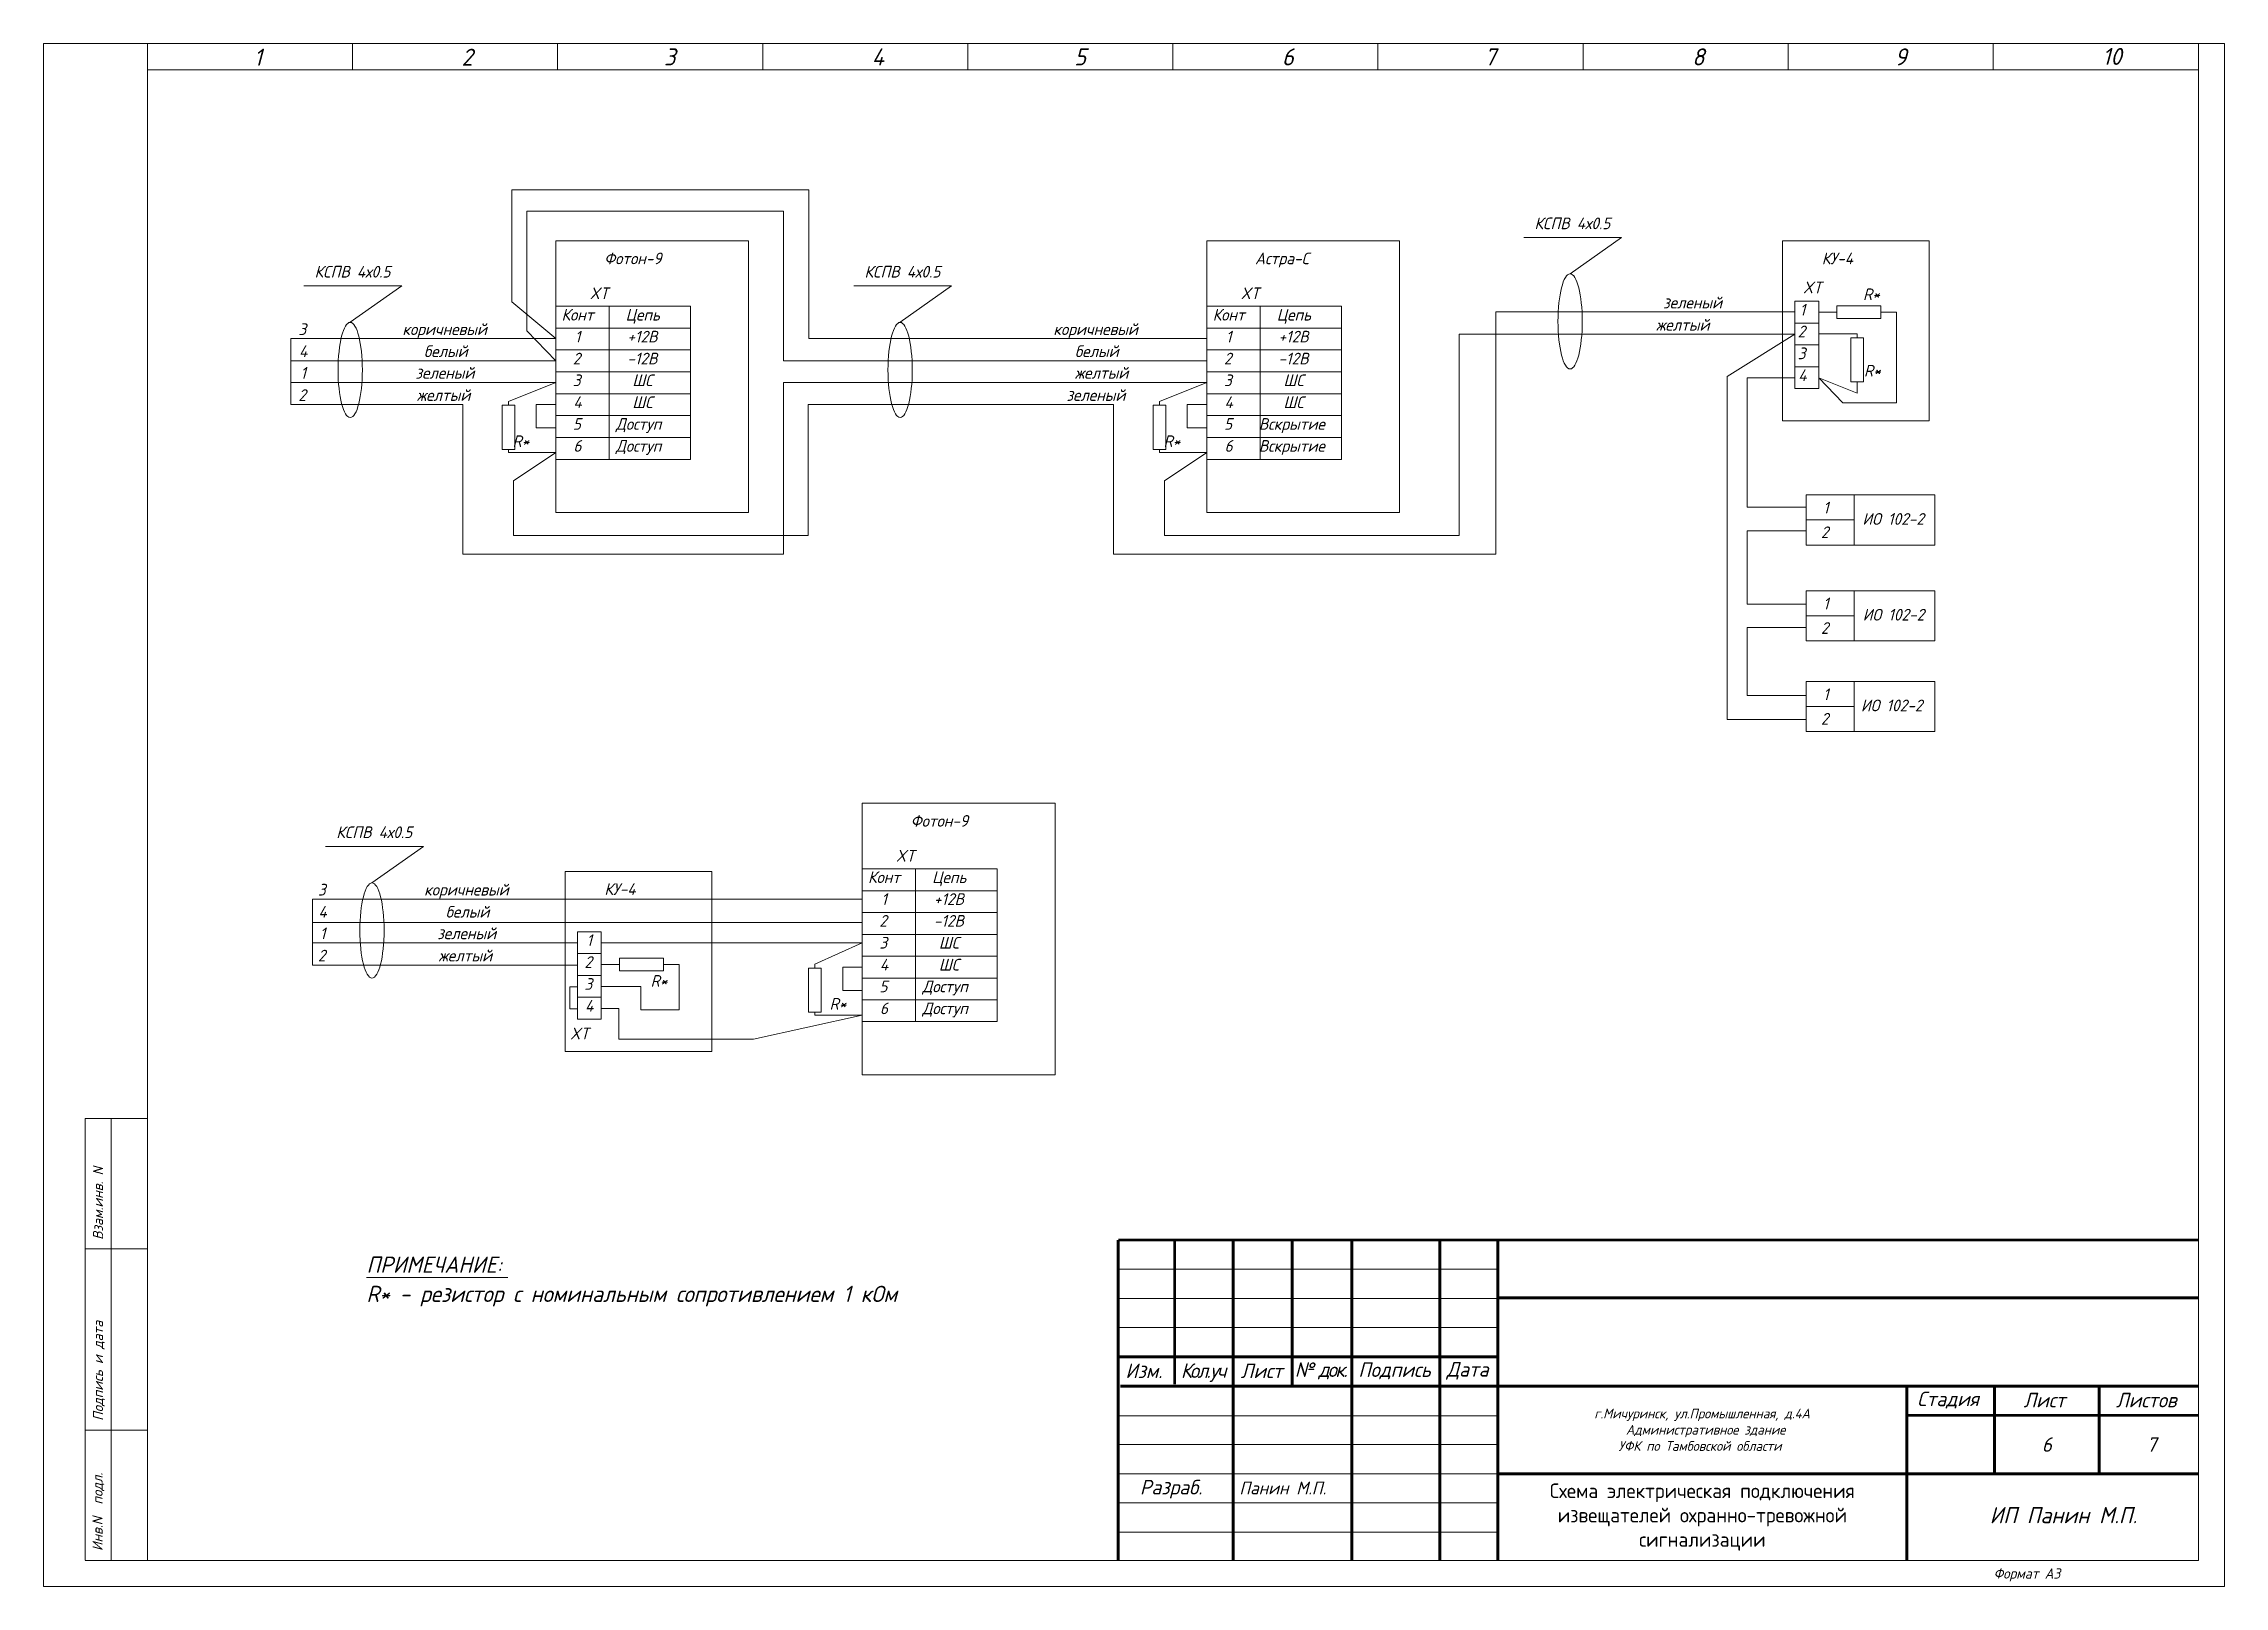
# Model space of a CAD drawing. Header units: inches. Extents: x -24 to 3888, y 393 to 1828.
# Drawn here: x 2186.1 to 2320.5, y 1057.6 to 1152.6 of the extents above; entities that cross this region are included whole.
import ezdxf

# ---------------------------------------------------------------- set-up
doc = ezdxf.new("R2010")
doc.units = ezdxf.units.IN
doc.header["$MEASUREMENT"] = 0
doc.linetypes.add('Caddy_Solid', pattern=[0])
doc.layers.add('DESC', color=7, linetype='Continuous')
doc.styles.get("Standard").update_dxf_attribs({"font": 'GOST_Common Italic_0.ttf'})

msp = doc.modelspace()

# ---------------------------------------------------------------- texts
at = {"layer": 'DESC', "lineweight": 15}
for s, height, p in [('1', 1.05, (2199.05, 1151.25)), ('2', 1.05, (2211.85, 1151.25)), ('3', 1.05, (2224.33, 1151.27)), ('4', 1.05, (2237.13, 1151.27)), ('5', 1.05, (2249.61, 1151.27)), ('6', 1.05, (2262.41, 1151.27)), ('7', 1.05, (2274.89, 1151.27)), ('8', 1.05, (2287.69, 1151.27)), ('9', 1.05, (2300.17, 1151.27)), ('10', 1.048, (2312.97, 1151.3)), ('Формат А3', 0.629, (2306.27, 1058.05))]:
    msp.add_text(s, height=height, dxfattribs=at).set_placement(p)
for s, p in [('Взам.инв. N', (2189.76, 1078.92)), ('Подпись и дата', (2189.76, 1067.77)), ('Инв.N  подл.', (2189.73, 1059.75))]:
    msp.add_text(s, height=0.6288, rotation=90, dxfattribs=at).set_placement(p)
at = {"layer": 'DESC', "color": 0, "lineweight": 15, "attachment_point": 1}
for s, width, heights, insert, char_height in [('КСПВ 4х0.5', 11.8019, [0.819], (2277.97, 1141.9), 0.72), ('\\pi2.981;Фотон-9', 9.8953, [1.61], (2217.66, 1139.74), 0.72), ('\\pi2.96136;Астра-С', 9.8953, [1.61], (2257.79, 1139.74), 0.72), ('\\pi2.78066;КУ-4', 7.7595, [1.61], (2292.9, 1139.74), 0.72), ('КСПВ 4х0.5', 7.3081, [1.09], (2202.79, 1138.92), 0.72), ('КСПВ 4х0.5', 9.4651, [1.09], (2236.68, 1138.92), 0.72), ('\\pi1.31405;XT', 2.603, [4.06], (2218.43, 1137.59), 0.72), ('\\pi1.31405;XT', 2.603, [4.06], (2258.55, 1137.59), 0.72), ('\\pi1.31405;XT', 2.603, [4.06], (2293.21, 1137.95), 0.72), ('\\pi0.80102;R*', 2.603, [4.06], (2297.42, 1137.53), 0.72), ('\\pi0.35132;Конт', 2.603, [4.06], (2217.66, 1136.27), 0.72), ('\\pi1.02068;Цепь', 4.1599, [4.06], (2220.94, 1136.27), 0.72), ('\\pi0.35132;Конт', 2.603, [4.06], (2257.79, 1136.27), 0.72), ('\\pi1.02068;Цепь', 4.1599, [4.06], (2261.07, 1136.27), 0.72), ('зеленый', 2.603, [0.786], (2285.9, 1137.02), 0.72), ('\\pi1.17084;1', 2.603, [4.06], (2293.15, 1136.58), 0.72), ('\\pi1.04621;3', 2.603, [0.786], (2200.75, 1135.38), 0.72), ('\\pi-1.32761;коричневый', 2.603, [0.786], (2209.53, 1135.38), 0.72), ('\\pi1.17084;1', 2.603, [4.06], (2217.66, 1134.92), 0.72), ('\\pi1.12649;+12В', 4.1599, [4.06], (2220.94, 1134.92), 0.72), ('\\pi-1.32761;коричневый', 2.603, [0.786], (2249.65, 1135.38), 0.72), ('\\pi1.17084;1', 2.603, [4.06], (2257.79, 1134.92), 0.72), ('\\pi1.12649;+12В', 4.1599, [4.06], (2261.07, 1134.92), 0.72), ('\\pi-0.43252;желтый', 2.603, [0.786], (2285.9, 1135.65), 0.72), ('\\pi1.04593;2', 2.603, [4.06], (2293.15, 1135.24), 0.72), ('\\pi1.07921;4', 2.603, [0.786], (2200.75, 1134.02), 0.72), ('белый', 2.603, [0.786], (2209.53, 1134.02), 0.72), ('\\pi1.04593;2', 2.603, [4.06], (2217.66, 1133.57), 0.72), ('\\pi1.12186;-12В', 4.1599, [4.06], (2220.94, 1133.57), 0.72), ('белый', 2.603, [0.786], (2249.65, 1134.02), 0.72), ('\\pi1.04593;2', 2.603, [4.06], (2257.79, 1133.57), 0.72), ('\\pi1.12186;-12В', 4.1599, [4.06], (2261.07, 1133.57), 0.72), ('\\pi1.04621;3', 2.603, [4.06], (2293.15, 1133.89), 0.72), ('\\pi1.17084;1', 2.603, [0.786], (2200.75, 1132.69), 0.72), ('\\pi-0.52088;зеленый', 2.603, [0.786], (2209.53, 1132.69), 0.72), ('\\pi1.04621;3', 2.603, [4.06], (2217.66, 1132.23), 0.72), ('\\pi1.43549;ШС', 4.1599, [4.06], (2220.94, 1132.23), 0.72), ('желтый', 2.603, [0.786], (2249.65, 1132.69), 0.72), ('\\pi1.04621;3', 2.603, [4.06], (2257.79, 1132.23), 0.72), ('\\pi1.43549;ШС', 4.1599, [4.06], (2261.07, 1132.23), 0.72), ('\\pi1.07921;4', 2.603, [4.06], (2293.15, 1132.54), 0.72), ('\\pi0.80102;R*', 2.603, [4.06], (2297.48, 1132.82), 0.72), ('\\pi1.04593;2', 2.603, [0.786], (2200.75, 1131.32), 0.72), ('\\pi-0.43252;желтый', 2.603, [0.786], (2209.53, 1131.32), 0.72), ('\\pi1.07921;4', 2.603, [4.06], (2217.66, 1130.88), 0.72), ('\\pi1.43549;ШС', 4.1599, [4.06], (2220.94, 1130.88), 0.72), ('\\pi-0.52088;зеленый', 2.603, [0.786], (2249.65, 1131.32), 0.72), ('\\pi1.07921;4', 2.603, [4.06], (2257.79, 1130.88), 0.72), ('\\pi1.43549;ШС', 4.1599, [4.06], (2261.07, 1130.88), 0.72), ('\\pi1.04839;5', 2.603, [4.06], (2217.66, 1129.54), 0.72), ('\\pi0.41768;Доступ', 4.1599, [4.06], (2220.94, 1129.54), 0.72), ('\\pi1.04839;5', 2.603, [4.06], (2257.79, 1129.54), 0.72), ('\\pi-0.08632;Вскрытие', 4.1599, [4.06], (2261.07, 1129.54), 0.72), ('\\pi0.80102;R*', 2.603, [4.06], (2214.19, 1128.48), 0.72), ('\\pi1.08384;6', 2.603, [4.06], (2217.66, 1128.19), 0.72), ('\\pi0.41768;Доступ', 4.1599, [4.06], (2220.94, 1128.19), 0.72), ('\\pi0.80102;R*', 2.603, [4.06], (2254.31, 1128.48), 0.72), ('\\pi1.08384;6', 2.603, [4.06], (2257.79, 1128.19), 0.72), ('\\pi-0.08632;Вскрытие', 4.1599, [4.06], (2261.07, 1128.19), 0.72), ('\\pi1.17084;1', 2.603, [4.06], (2294.59, 1124.39), 0.72), ('\\pi0.27252;ИО 102-2', 4.4347, [3.31], (2297.91, 1123.69), 0.72), ('\\pi1.04593;2', 2.603, [4.06], (2294.58, 1122.87), 0.72), ('\\pi1.17084;1', 2.603, [4.06], (2294.59, 1118.48), 0.72), ('\\pi1.04593;2', 2.603, [4.06], (2294.58, 1116.97), 0.72), ('\\pi0.27252;ИО 102-2', 4.4347, [3.31], (2297.93, 1117.79), 0.72), ('\\pi1.17084;1', 2.603, [4.06], (2294.59, 1112.89), 0.72), ('\\pi0.27252;ИО 102-2', 4.4347, [3.31], (2297.82, 1112.2), 0.72), ('\\pi1.04593;2', 2.603, [4.06], (2294.58, 1111.38), 0.72), ('\\pi2.981;Фотон-9', 9.8953, [1.61], (2236.55, 1105.09), 0.72), ('\\pi1.31405;XT', 2.603, [4.06], (2237.31, 1102.94), 0.72), ('\\pi1.04621;3', 2.603, [0.786], (2201.95, 1100.85), 0.72), ('\\pi-1.32761;коричневый', 2.603, [0.786], (2210.87, 1100.85), 0.72), ('\\pi2.78066;КУ-4', 7.7595, [1.61], (2217.87, 1100.89), 0.72), ('\\pi0.35132;Конт', 2.603, [4.06], (2236.55, 1101.62), 0.72), ('\\pi1.02068;Цепь', 4.1599, [4.06], (2239.83, 1101.62), 0.72), ('\\pi1.07921;4', 2.603, [0.786], (2201.95, 1099.49), 0.72), ('белый', 2.603, [0.786], (2210.87, 1099.49), 0.72), ('\\pi1.17084;1', 2.603, [4.06], (2236.55, 1100.27), 0.72), ('\\pi1.12649;+12В', 4.1599, [4.06], (2239.83, 1100.27), 0.72), ('\\pi1.17084;1', 2.603, [0.786], (2201.95, 1098.16), 0.72), ('\\pi-0.52088;зеленый', 2.603, [0.786], (2210.87, 1098.16), 0.72), ('\\pi1.04593;2', 2.603, [4.06], (2236.55, 1098.93), 0.72), ('\\pi1.12186;-12В', 4.1599, [4.06], (2239.83, 1098.93), 0.72), ('\\pi1.04593;2', 2.603, [0.786], (2201.95, 1096.79), 0.72), ('\\pi-0.43252;желтый', 2.603, [0.786], (2210.87, 1096.79), 0.72), ('\\pi1.17084;1', 2.603, [4.06], (2218.38, 1097.74), 0.72), ('\\pi1.04621;3', 2.603, [4.06], (2236.55, 1097.58), 0.72), ('\\pi1.43549;ШС', 4.1599, [4.06], (2239.83, 1097.58), 0.72), ('\\pi1.04593;2', 2.603, [4.06], (2218.38, 1096.39), 0.72), ('\\pi1.07921;4', 2.603, [4.06], (2236.55, 1096.23), 0.72), ('\\pi1.43549;ШС', 4.1599, [4.06], (2239.83, 1096.23), 0.72), ('\\pi1.04621;3', 2.603, [4.06], (2218.38, 1095.04), 0.72), ('\\pi0.80102;R*', 2.603, [4.06], (2222.7, 1095.23), 0.72), ('\\pi1.04839;5', 2.603, [4.06], (2236.55, 1094.89), 0.72), ('\\pi0.41768;Доступ', 4.1599, [4.06], (2239.83, 1094.89), 0.72), ('\\pi1.07921;4', 2.603, [4.06], (2218.38, 1093.7), 0.72), ('\\pi0.80102;R*', 2.603, [4.06], (2233.73, 1093.82), 0.72), ('\\pi1.08384;6', 2.603, [4.06], (2236.55, 1093.54), 0.72), ('\\pi0.41768;Доступ', 4.1599, [4.06], (2239.83, 1093.54), 0.72), ('\\pi1.31405;XT', 2.603, [4.06], (2217.23, 1091.99), 0.72), ('ПРИМЕЧАНИЕ:', 12.0546, [0.819], (2205.99, 1077.89), 1), ('R* - резистор с номинальным сопротивлением 1 кОм', 34.4536, [0.857], (2205.99, 1076.09), 1), ('\\pi22.78276;г.Мичуринск, ул.Промышленная, д.4А\\P\\pi24.36617; Административное здание \\P\\pi24.27003;УФК по Тамбовской области', 59.1919, [0], (2258.88, 1068.52), 0.6)]:
    msp.add_mtext_dynamic_manual_height_columns(s, width=width, gutter_width=1, heights=heights, dxfattribs=dict(at, insert=insert, char_height=char_height))
at = {"layer": 'DESC', "color": 0, "lineweight": 15}
note = msp.add_mtext_dynamic_manual_height_columns('КСПВ ', width=4.7916, gutter_width=1, heights=[0.819, 0], dxfattribs=dict(at, insert=(2204.13, 1104.39), char_height=0.72, attachment_point=1))
for column, words in zip(note.columns.linked_columns, ['4х0.5']):
    column.text = words
at = {"layer": 'DESC', "color": 0, "lineweight": 15, "char_height": 0.9, "attachment_point": 5}
for s, insert, width in [('Изм.', (2253.9, 1070.85), 3.4805), ('{\\T0.85;Кол.уч}', (2257.54, 1070.74), 3.6119), ('Лист', (2261.16, 1070.85), 3.6273), ('{\\T0.85;№ док.}', (2264.81, 1070.85), 3.6803), ('Подпись', (2269.35, 1070.85), 5.4), ('Дата', (2273.85, 1070.85), 3.6), ('Стадия', (2303.46, 1069.05), 5.4), ('Лист', (2309.4, 1069.05), 6.48), ('Листов', (2315.68, 1069.05), 6.0943), ('6', (2309.55, 1066.31), 6.4543), ('7', (2316, 1066.31), 6.4543), ('Разраб.', (2255.58, 1063.56), 7.0924)]:
    msp.add_mtext(s, dxfattribs=dict(at, insert=insert, width=width))
at = {"layer": 'DESC', "lineweight": 15, "attachment_point": 5}
for s, insert, char_height, width in [('Панин М.П.', (2262.46, 1063.63), 0.787, 6.3), ('{\\fGOST Common|b0|i0|c204|p34;Схема электрическая подключения извещателей охранно-тревожной сигнализации}', (2288.32, 1061.84), 0.9, 25.2)]:
    msp.add_mtext(s, dxfattribs=dict(at, insert=insert, char_height=char_height, width=width))
at = {"layer": 'DESC', "lineweight": 15, "insert": (2301.22, 1062.46), "char_height": 1, "attachment_point": 1}
msp.add_mtext_dynamic_manual_height_columns('\\pi4.80835;ИП Панин М.П.', width=17.9743, gutter_width=1, heights=[1.74], dxfattribs=at)

# ---------------------------------------------------------------- linework, layer by layer
at = {"layer": 'DESC', "linetype": 'Caddy_Solid', "lineweight": 15}
for p, q in [((2192.49, 1151.01), (2192.49, 1152.61)), ((2205.13, 1151.01), (2205.13, 1152.61)), ((2217.77, 1151.01), (2217.77, 1152.61)), ((2230.41, 1151.01), (2230.41, 1152.61)), ((2243.05, 1151.01), (2243.05, 1152.61)), ((2255.69, 1151.01), (2255.69, 1152.61)), ((2268.33, 1151.01), (2268.33, 1152.61)), ((2280.97, 1151.01), (2280.97, 1152.61)), ((2293.61, 1151.01), (2293.61, 1152.61)), ((2306.25, 1151.01), (2306.25, 1152.61)), ((2318.89, 1151.01), (2318.89, 1152.61)), ((2192.49, 1150.99), (2318.89, 1150.99)), ((2192.49, 1150.99), (2192.49, 1059.17)), ((2318.89, 1150.99), (2318.89, 1059.17)), ((2188.65, 1059.19), (2188.65, 1086.39)), ((2188.65, 1086.39), (2192.49, 1086.39)), ((2190.25, 1086.39), (2190.25, 1059.19)), ((2188.65, 1078.37), (2192.49, 1078.37)), ((2188.65, 1067.19), (2192.49, 1067.19)), ((2318.89, 1059.17), (2188.65, 1059.17))]:
    msp.add_line(p, q, dxfattribs=at)
at = {"layer": 'DESC', "color": 0, "lineweight": 15}
for p, q in [((2214.95, 1136.7), (2214.95, 1143.6)), ((2214.95, 1143.6), (2233.26, 1143.6)), ((2233.26, 1143.6), (2233.26, 1134.44)), ((2215.88, 1134.91), (2215.88, 1142.3)), ((2215.88, 1142.3), (2231.69, 1142.3)), ((2231.69, 1142.3), (2231.69, 1133.07)), ((2283.34, 1140.67), (2277.32, 1140.67)), ((2280.17, 1138.43), (2283.34, 1140.67)), ((2208.16, 1137.69), (2202.14, 1137.69)), ((2204.99, 1135.45), (2208.16, 1137.69)), ((2242.05, 1137.69), (2236.02, 1137.69)), ((2238.88, 1135.45), (2242.05, 1137.69)), ((2217.66, 1134.44), (2214.95, 1136.7)), ((2217.66, 1136.43), (2220.94, 1136.43)), ((2220.94, 1136.43), (2220.94, 1135.08)), ((2220.94, 1136.43), (2225.97, 1136.43)), ((2225.97, 1136.43), (2225.97, 1135.08)), ((2257.79, 1136.43), (2261.07, 1136.43)), ((2261.07, 1136.43), (2261.07, 1135.08)), ((2261.07, 1136.43), (2266.09, 1136.43)), ((2266.09, 1136.43), (2266.09, 1135.08)), ((2275.6, 1121.16), (2275.6, 1136.08)), ((2275.6, 1136.08), (2282.54, 1136.08)), ((2294.03, 1136.08), (2282.54, 1136.08)), ((2294.03, 1136.74), (2295.49, 1136.74)), ((2294.03, 1136.74), (2294.03, 1131.36)), ((2295.49, 1136.74), (2295.49, 1135.4)), ((2296.42, 1136.07), (2295.49, 1136.07)), ((2296.61, 1136.07), (2296.42, 1136.07)), ((2299.33, 1136.46), (2296.61, 1136.46)), ((2296.61, 1136.46), (2296.61, 1135.68)), ((2299.33, 1135.68), (2299.33, 1136.46)), ((2299.33, 1136.07), (2299.57, 1136.07)), ((2299.57, 1136.07), (2300.29, 1136.07)), ((2300.29, 1136.07), (2300.29, 1130.48)), ((2217.66, 1134.44), (2201.33, 1134.44)), ((2201.33, 1134.44), (2201.33, 1130.38)), ((2217.66, 1133.07), (2215.88, 1134.91)), ((2220.94, 1135.08), (2217.66, 1135.08)), ((2217.66, 1135.08), (2220.94, 1135.08)), ((2225.97, 1135.08), (2220.94, 1135.08)), ((2220.94, 1135.08), (2220.94, 1133.74)), ((2220.94, 1135.08), (2225.97, 1135.08)), ((2225.97, 1135.08), (2225.97, 1133.74)), ((2233.26, 1134.44), (2246.29, 1134.44)), ((2257.79, 1134.44), (2246.29, 1134.44)), ((2261.07, 1135.08), (2257.79, 1135.08)), ((2257.79, 1135.08), (2261.07, 1135.08)), ((2266.09, 1135.08), (2261.07, 1135.08)), ((2261.07, 1135.08), (2261.07, 1133.74)), ((2261.07, 1135.08), (2266.09, 1135.08)), ((2266.09, 1135.08), (2266.09, 1133.74)), ((2273.33, 1122.3), (2273.33, 1134.71)), ((2273.33, 1134.71), (2282.54, 1134.71)), ((2294.03, 1134.71), (2282.54, 1134.71)), ((2294.03, 1134.71), (2289.84, 1132.1)), ((2295.49, 1135.4), (2294.03, 1135.4)), ((2294.03, 1135.4), (2295.49, 1135.4)), ((2295.49, 1135.4), (2295.49, 1134.05)), ((2295.49, 1134.73), (2297.86, 1134.73)), ((2296.61, 1135.68), (2299.33, 1135.68)), ((2298.26, 1134.49), (2297.47, 1134.49)), ((2297.47, 1134.49), (2297.47, 1131.77)), ((2297.86, 1134.73), (2297.86, 1134.67)), ((2297.86, 1134.49), (2297.86, 1134.68)), ((2298.26, 1131.77), (2298.26, 1134.49)), ((2217.66, 1133.07), (2201.33, 1133.07)), ((2220.94, 1133.74), (2217.66, 1133.74)), ((2217.66, 1133.74), (2220.94, 1133.74)), ((2225.97, 1133.74), (2220.94, 1133.74)), ((2220.94, 1133.74), (2220.94, 1132.39)), ((2220.94, 1133.74), (2225.97, 1133.74)), ((2225.97, 1133.74), (2225.97, 1132.39)), ((2231.69, 1133.07), (2246.68, 1133.07)), ((2257.79, 1133.07), (2246.29, 1133.07)), ((2261.07, 1133.74), (2257.79, 1133.74)), ((2257.79, 1133.74), (2261.07, 1133.74)), ((2266.09, 1133.74), (2261.07, 1133.74)), ((2261.07, 1133.74), (2261.07, 1132.39)), ((2261.07, 1133.74), (2266.09, 1133.74)), ((2266.09, 1133.74), (2266.09, 1132.39)), ((2295.49, 1134.05), (2294.03, 1134.05)), ((2294.03, 1134.05), (2295.49, 1134.05)), ((2295.49, 1134.05), (2295.49, 1132.71)), ((2217.66, 1131.74), (2201.33, 1131.74)), ((2214.74, 1130.57), (2217.66, 1131.74)), ((2220.94, 1132.39), (2217.66, 1132.39)), ((2217.66, 1132.39), (2220.94, 1132.39)), ((2225.97, 1132.39), (2220.94, 1132.39)), ((2220.94, 1132.39), (2220.94, 1131.04)), ((2220.94, 1132.39), (2225.97, 1132.39)), ((2225.97, 1132.39), (2225.97, 1131.04)), ((2231.69, 1121.16), (2231.69, 1131.74)), ((2231.69, 1131.74), (2246.29, 1131.74)), ((2257.79, 1131.74), (2246.29, 1131.74)), ((2254.87, 1130.57), (2257.79, 1131.74)), ((2261.07, 1132.39), (2257.79, 1132.39)), ((2257.79, 1132.39), (2261.07, 1132.39)), ((2266.09, 1132.39), (2261.07, 1132.39)), ((2261.07, 1132.39), (2261.07, 1131.04)), ((2261.07, 1132.39), (2266.09, 1132.39)), ((2266.09, 1132.39), (2266.09, 1131.04)), ((2289.84, 1132.1), (2289.84, 1110.98)), ((2291.09, 1124.06), (2291.09, 1132.03)), ((2291.09, 1132.03), (2294.03, 1132.03)), ((2295.49, 1132.71), (2294.03, 1132.71)), ((2294.03, 1132.71), (2295.49, 1132.71)), ((2295.49, 1132.71), (2295.49, 1131.36)), ((2296.98, 1130.48), (2295.49, 1132.03)), ((2297.86, 1131.07), (2295.49, 1132.03)), ((2297.47, 1131.77), (2298.26, 1131.77)), ((2297.86, 1131.77), (2297.86, 1131.53)), ((2211.92, 1130.38), (2201.33, 1130.38)), ((2211.92, 1130.38), (2211.92, 1121.16)), ((2214.35, 1130.33), (2214.35, 1127.61)), ((2215.13, 1130.33), (2214.35, 1130.33)), ((2214.74, 1130.33), (2214.74, 1130.57)), ((2215.13, 1127.61), (2215.13, 1130.33)), ((2217.66, 1130.38), (2216.45, 1130.38)), ((2216.45, 1130.38), (2216.45, 1128.94)), ((2220.94, 1131.04), (2217.66, 1131.04)), ((2217.66, 1131.04), (2220.94, 1131.04)), ((2225.97, 1131.04), (2220.94, 1131.04)), ((2220.94, 1131.04), (2220.94, 1129.7)), ((2220.94, 1131.04), (2225.97, 1131.04)), ((2225.97, 1131.04), (2225.97, 1129.7)), ((2233.21, 1122.3), (2233.21, 1130.38)), ((2233.21, 1130.38), (2246.29, 1130.38)), ((2252.04, 1130.38), (2246.29, 1130.38)), ((2252.04, 1130.38), (2252.04, 1121.16)), ((2254.47, 1130.33), (2254.47, 1127.61)), ((2255.26, 1130.33), (2254.47, 1130.33)), ((2254.87, 1130.33), (2254.87, 1130.57)), ((2255.26, 1127.61), (2255.26, 1130.33)), ((2257.79, 1130.38), (2256.57, 1130.38)), ((2256.57, 1130.38), (2256.57, 1128.94)), ((2261.07, 1131.04), (2257.79, 1131.04)), ((2257.79, 1131.04), (2261.07, 1131.04)), ((2266.09, 1131.04), (2261.07, 1131.04)), ((2261.07, 1131.04), (2261.07, 1129.7)), ((2261.07, 1131.04), (2266.09, 1131.04)), ((2266.09, 1131.04), (2266.09, 1129.7)), ((2294.03, 1131.36), (2295.49, 1131.36)), ((2300.29, 1130.48), (2296.98, 1130.48)), ((2297.86, 1131.53), (2297.86, 1131.07)), ((2220.94, 1129.7), (2217.66, 1129.7)), ((2217.66, 1129.7), (2220.94, 1129.7)), ((2225.97, 1129.7), (2220.94, 1129.7)), ((2220.94, 1129.7), (2220.94, 1128.35)), ((2220.94, 1129.7), (2225.97, 1129.7)), ((2225.97, 1129.7), (2225.97, 1128.35)), ((2261.07, 1129.7), (2257.79, 1129.7)), ((2257.79, 1129.7), (2261.07, 1129.7)), ((2266.09, 1129.7), (2261.07, 1129.7)), ((2261.07, 1129.7), (2261.07, 1128.35)), ((2261.07, 1129.7), (2266.09, 1129.7)), ((2266.09, 1129.7), (2266.09, 1128.35)), ((2216.45, 1128.94), (2217.66, 1128.94)), ((2220.94, 1128.35), (2217.66, 1128.35)), ((2217.66, 1128.35), (2220.94, 1128.35)), ((2225.97, 1128.35), (2220.94, 1128.35)), ((2220.94, 1128.35), (2220.94, 1127)), ((2220.94, 1128.35), (2225.97, 1128.35)), ((2225.97, 1128.35), (2225.97, 1127)), ((2256.57, 1128.94), (2257.79, 1128.94)), ((2261.07, 1128.35), (2257.79, 1128.35)), ((2257.79, 1128.35), (2261.07, 1128.35)), ((2266.09, 1128.35), (2261.07, 1128.35)), ((2261.07, 1128.35), (2261.07, 1127)), ((2261.07, 1128.35), (2266.09, 1128.35)), ((2266.09, 1128.35), (2266.09, 1127)), ((2214.35, 1127.61), (2215.13, 1127.61)), ((2214.74, 1127.61), (2214.74, 1127.42)), ((2214.74, 1127.42), (2217.66, 1127.42)), ((2217.66, 1127.42), (2215.06, 1125.67)), ((2220.94, 1127), (2217.66, 1127)), ((2225.97, 1127), (2220.94, 1127)), ((2254.47, 1127.61), (2255.26, 1127.61)), ((2254.87, 1127.61), (2254.87, 1127.42)), ((2254.87, 1127.42), (2257.79, 1127.42)), ((2257.79, 1127.42), (2255.18, 1125.67)), ((2261.07, 1127), (2257.79, 1127)), ((2266.09, 1127), (2261.07, 1127)), ((2215.06, 1125.67), (2215.06, 1122.3)), ((2255.18, 1125.67), (2255.18, 1122.3)), ((2294.71, 1124.06), (2291.09, 1124.06)), ((2215.06, 1122.3), (2233.21, 1122.3)), ((2255.18, 1122.3), (2273.33, 1122.3)), ((2291.09, 1118.09), (2291.09, 1122.59)), ((2291.09, 1122.59), (2294.71, 1122.59)), ((2294.71, 1123.27), (2297.67, 1123.27)), ((2211.92, 1121.16), (2231.69, 1121.16)), ((2252.04, 1121.16), (2275.6, 1121.16)), ((2294.71, 1118.09), (2291.09, 1118.09)), ((2294.71, 1117.36), (2297.67, 1117.36)), ((2291.09, 1112.46), (2291.09, 1116.64)), ((2291.09, 1116.64), (2294.71, 1116.64)), ((2294.71, 1112.46), (2291.09, 1112.46)), ((2294.71, 1111.77), (2297.67, 1111.77)), ((2289.84, 1110.98), (2294.71, 1110.98)), ((2209.5, 1103.16), (2203.47, 1103.16)), ((2206.33, 1100.92), (2209.5, 1103.16)), ((2236.55, 1101.78), (2239.83, 1101.78)), ((2239.83, 1101.78), (2239.83, 1100.43)), ((2239.83, 1101.78), (2244.86, 1101.78)), ((2244.86, 1101.78), (2244.86, 1100.43)), ((2236.55, 1099.91), (2202.66, 1099.91)), ((2202.66, 1099.91), (2202.66, 1095.85)), ((2239.83, 1100.43), (2236.55, 1100.43)), ((2236.55, 1100.43), (2239.83, 1100.43)), ((2244.86, 1100.43), (2239.83, 1100.43)), ((2239.83, 1100.43), (2239.83, 1099.09)), ((2239.83, 1100.43), (2244.86, 1100.43)), ((2244.86, 1100.43), (2244.86, 1099.09)), ((2236.55, 1098.46), (2202.66, 1098.46)), ((2239.83, 1099.09), (2236.55, 1099.09)), ((2236.55, 1099.09), (2239.83, 1099.09)), ((2244.86, 1099.09), (2239.83, 1099.09)), ((2239.83, 1099.09), (2239.83, 1097.74)), ((2239.83, 1099.09), (2244.86, 1099.09)), ((2244.86, 1099.09), (2244.86, 1097.74)), ((2219, 1097.21), (2202.66, 1097.21)), ((2219, 1097.9), (2220.46, 1097.9)), ((2219, 1097.9), (2219, 1092.51)), ((2220.46, 1097.9), (2220.46, 1096.55)), ((2220.46, 1097.22), (2236.55, 1097.22)), ((2233.63, 1095.9), (2236.55, 1097.22)), ((2239.83, 1097.74), (2236.55, 1097.74)), ((2236.55, 1097.74), (2239.83, 1097.74)), ((2244.86, 1097.74), (2239.83, 1097.74)), ((2239.83, 1097.74), (2239.83, 1096.39)), ((2239.83, 1097.74), (2244.86, 1097.74)), ((2244.86, 1097.74), (2244.86, 1096.39)), ((2219, 1095.85), (2202.66, 1095.85)), ((2220.46, 1096.55), (2219, 1096.55)), ((2219, 1096.55), (2220.46, 1096.55)), ((2220.46, 1096.55), (2220.46, 1095.2)), ((2221.39, 1095.88), (2220.46, 1095.88)), ((2221.58, 1095.88), (2221.39, 1095.88)), ((2224.3, 1096.27), (2221.58, 1096.27)), ((2221.58, 1096.27), (2221.58, 1095.49)), ((2221.58, 1095.49), (2224.3, 1095.49)), ((2224.3, 1095.49), (2224.3, 1096.27)), ((2224.3, 1095.88), (2224.54, 1095.88)), ((2224.54, 1095.88), (2225.26, 1095.88)), ((2225.26, 1095.88), (2225.26, 1093.08)), ((2233.24, 1095.66), (2233.24, 1092.94)), ((2234.02, 1095.66), (2233.24, 1095.66)), ((2233.63, 1095.66), (2233.63, 1095.9)), ((2234.02, 1092.94), (2234.02, 1095.66)), ((2236.55, 1095.72), (2235.34, 1095.72)), ((2235.34, 1095.72), (2235.34, 1094.27)), ((2239.83, 1096.39), (2236.55, 1096.39)), ((2236.55, 1096.39), (2239.83, 1096.39)), ((2244.86, 1096.39), (2239.83, 1096.39)), ((2239.83, 1096.39), (2239.83, 1095.05)), ((2239.83, 1096.39), (2244.86, 1096.39)), ((2244.86, 1096.39), (2244.86, 1095.05)), ((2219, 1094.51), (2218.52, 1094.51)), ((2218.52, 1094.51), (2218.52, 1093.15)), ((2220.46, 1095.2), (2219, 1095.2)), ((2219, 1095.2), (2220.46, 1095.2)), ((2220.46, 1095.2), (2220.46, 1093.86)), ((2222.89, 1094.53), (2220.46, 1094.53)), ((2222.89, 1093.08), (2222.89, 1094.53)), ((2235.34, 1094.27), (2236.55, 1094.27)), ((2239.83, 1095.05), (2236.55, 1095.05)), ((2236.55, 1095.05), (2239.83, 1095.05)), ((2244.86, 1095.05), (2239.83, 1095.05)), ((2239.83, 1095.05), (2239.83, 1093.7)), ((2239.83, 1095.05), (2244.86, 1095.05)), ((2244.86, 1095.05), (2244.86, 1093.7)), ((2218.52, 1093.15), (2219, 1093.15)), ((2220.46, 1093.86), (2219, 1093.86)), ((2219, 1093.86), (2220.46, 1093.86)), ((2220.46, 1093.86), (2220.46, 1092.51)), ((2220.46, 1093.18), (2221.54, 1093.18)), ((2221.54, 1093.18), (2221.54, 1091.29)), ((2225.26, 1093.08), (2222.89, 1093.08)), ((2229.84, 1091.29), (2236.55, 1092.76)), ((2233.24, 1092.94), (2234.02, 1092.94)), ((2233.63, 1092.94), (2233.63, 1092.76)), ((2233.63, 1092.76), (2236.55, 1092.76)), ((2239.83, 1093.7), (2236.55, 1093.7)), ((2236.55, 1093.7), (2239.83, 1093.7)), ((2244.86, 1093.7), (2239.83, 1093.7)), ((2239.83, 1093.7), (2239.83, 1092.36)), ((2239.83, 1093.7), (2244.86, 1093.7)), ((2244.86, 1093.7), (2244.86, 1092.36)), ((2219, 1092.51), (2220.46, 1092.51)), ((2239.83, 1092.36), (2236.55, 1092.36)), ((2244.86, 1092.36), (2239.83, 1092.36)), ((2221.54, 1091.29), (2229.84, 1091.29)), ((2205.99, 1076.59), (2214.71, 1076.59))]:
    msp.add_line(p, q, dxfattribs=at)
at = {"layer": 'DESC', "color": 7, "lineweight": 15}
for p, q in [((2252.32, 1077.11), (2275.72, 1077.11)), ((2252.32, 1075.31), (2275.72, 1075.31)), ((2252.32, 1066.31), (2275.72, 1066.31)), ((2252.32, 1064.51), (2275.72, 1064.51)), ((2252.32, 1062.71), (2275.72, 1062.71)), ((2252.29, 1060.91), (2275.72, 1060.91))]:
    msp.add_line(p, q, dxfattribs=at)
at = {"layer": 'DESC', "color": 7, "linetype": 'Continuous', "lineweight": 15}
for p, q in [((2252.38, 1073.51), (2275.75, 1073.51)), ((2252.38, 1068.07), (2275.65, 1068.07))]:
    msp.add_line(p, q, dxfattribs=at)
at = {"layer": 'DESC', "lineweight": 15}
msp.add_lwpolyline([(2186.09, 1057.57), (2320.49, 1057.57), (2320.49, 1152.61), (2186.09, 1152.61)], close=True, dxfattribs=at)
at = {"layer": 'DESC', "color": 0, "lineweight": 15}
for points in [[(2217.66, 1140.47), (2229.54, 1140.47), (2229.54, 1123.73), (2217.66, 1123.73)], [(2257.79, 1140.47), (2269.66, 1140.47), (2269.66, 1123.73), (2257.79, 1123.73)], [(2293.26, 1129.37), (2302.3, 1129.37), (2302.3, 1140.47), (2293.26, 1140.47)], [(2294.71, 1124.81), (2302.64, 1124.81), (2302.64, 1121.72), (2294.71, 1121.72)], [(2294.71, 1124.81), (2297.67, 1124.81), (2297.67, 1121.72), (2294.71, 1121.72)], [(2294.71, 1118.9), (2302.64, 1118.9), (2302.64, 1115.82), (2294.71, 1115.82)], [(2294.71, 1118.9), (2297.67, 1118.9), (2297.67, 1115.82), (2294.71, 1115.82)], [(2294.71, 1113.31), (2302.64, 1113.31), (2302.64, 1110.23), (2294.71, 1110.23)], [(2294.71, 1113.31), (2297.67, 1113.31), (2297.67, 1110.23), (2294.71, 1110.23)], [(2236.55, 1105.82), (2248.43, 1105.82), (2248.43, 1089.08), (2236.55, 1089.08)], [(2218.23, 1090.52), (2227.27, 1090.52), (2227.27, 1101.62), (2218.23, 1101.62)]]:
    msp.add_lwpolyline(points, close=True, dxfattribs=at)
at = {"layer": 'DESC', "color": 7, "lineweight": 15}
for points, const_width in [([(2252.32, 1078.91), (2318.89, 1078.91)], 0.18), ([(2252.32, 1078.91), (2252.32, 1059.17)], 0.18), ([(2259.41, 1078.91), (2259.41, 1059.17)], 0.18), ([(2266.72, 1078.91), (2266.72, 1059.17)], 0.18), ([(2272.14, 1078.86), (2272.14, 1059.17)], 0.18), ([(2275.72, 1078.91), (2275.72, 1059.17)], 0.18), ([(2275.73, 1075.34), (2318.89, 1075.34)], 0.18), ([(2252.32, 1071.71), (2275.72, 1071.71)], 0.18), ([(2300.92, 1069.88), (2300.92, 1059.17)], 0.18), ([(2306.32, 1069.88), (2306.32, 1064.51)], 0.18), ([(2275.72, 1068.11), (2275.72, 1068.11)], 0.072), ([(2300.92, 1068.11), (2318.89, 1068.11)], 0.18), ([(2275.72, 1064.51), (2318.89, 1064.51)], 0.18)]:
    msp.add_lwpolyline(points, dxfattribs=dict(at, const_width=const_width))
at = {"layer": 'DESC', "color": 7, "linetype": 'Continuous', "lineweight": 15, "const_width": 0.18}
for points in [[(2255.8, 1070.01), (2255.8, 1078.91)], [(2263.04, 1069.9), (2263.04, 1078.91)], [(2252.45, 1069.9), (2318.89, 1069.9)]]:
    msp.add_lwpolyline(points, dxfattribs=at)
at = {"layer": 'DESC', "linetype": 'Continuous', "lineweight": 15, "const_width": 0.18}
msp.add_lwpolyline([(2312.77, 1069.9), (2312.77, 1064.51)], dxfattribs=at)
at = {"layer": 'DESC', "color": 0, "lineweight": 15}
for centre in [(2280.17, 1135.5), (2204.99, 1132.51), (2238.88, 1132.51), (2206.33, 1097.98)]:
    msp.add_ellipse(centre, major_axis=(0, -2.93), ratio=0.255671, dxfattribs=at)

msp.set_redraw_order([(e.dxf.handle, doc.entitydb.next_handle()) for e in msp.query("TEXT MTEXT ATTDEF DIMENSION ARC_DIMENSION")])  # texts and dimensions are drawn at this point

doc.saveas('drawing.dxf')
